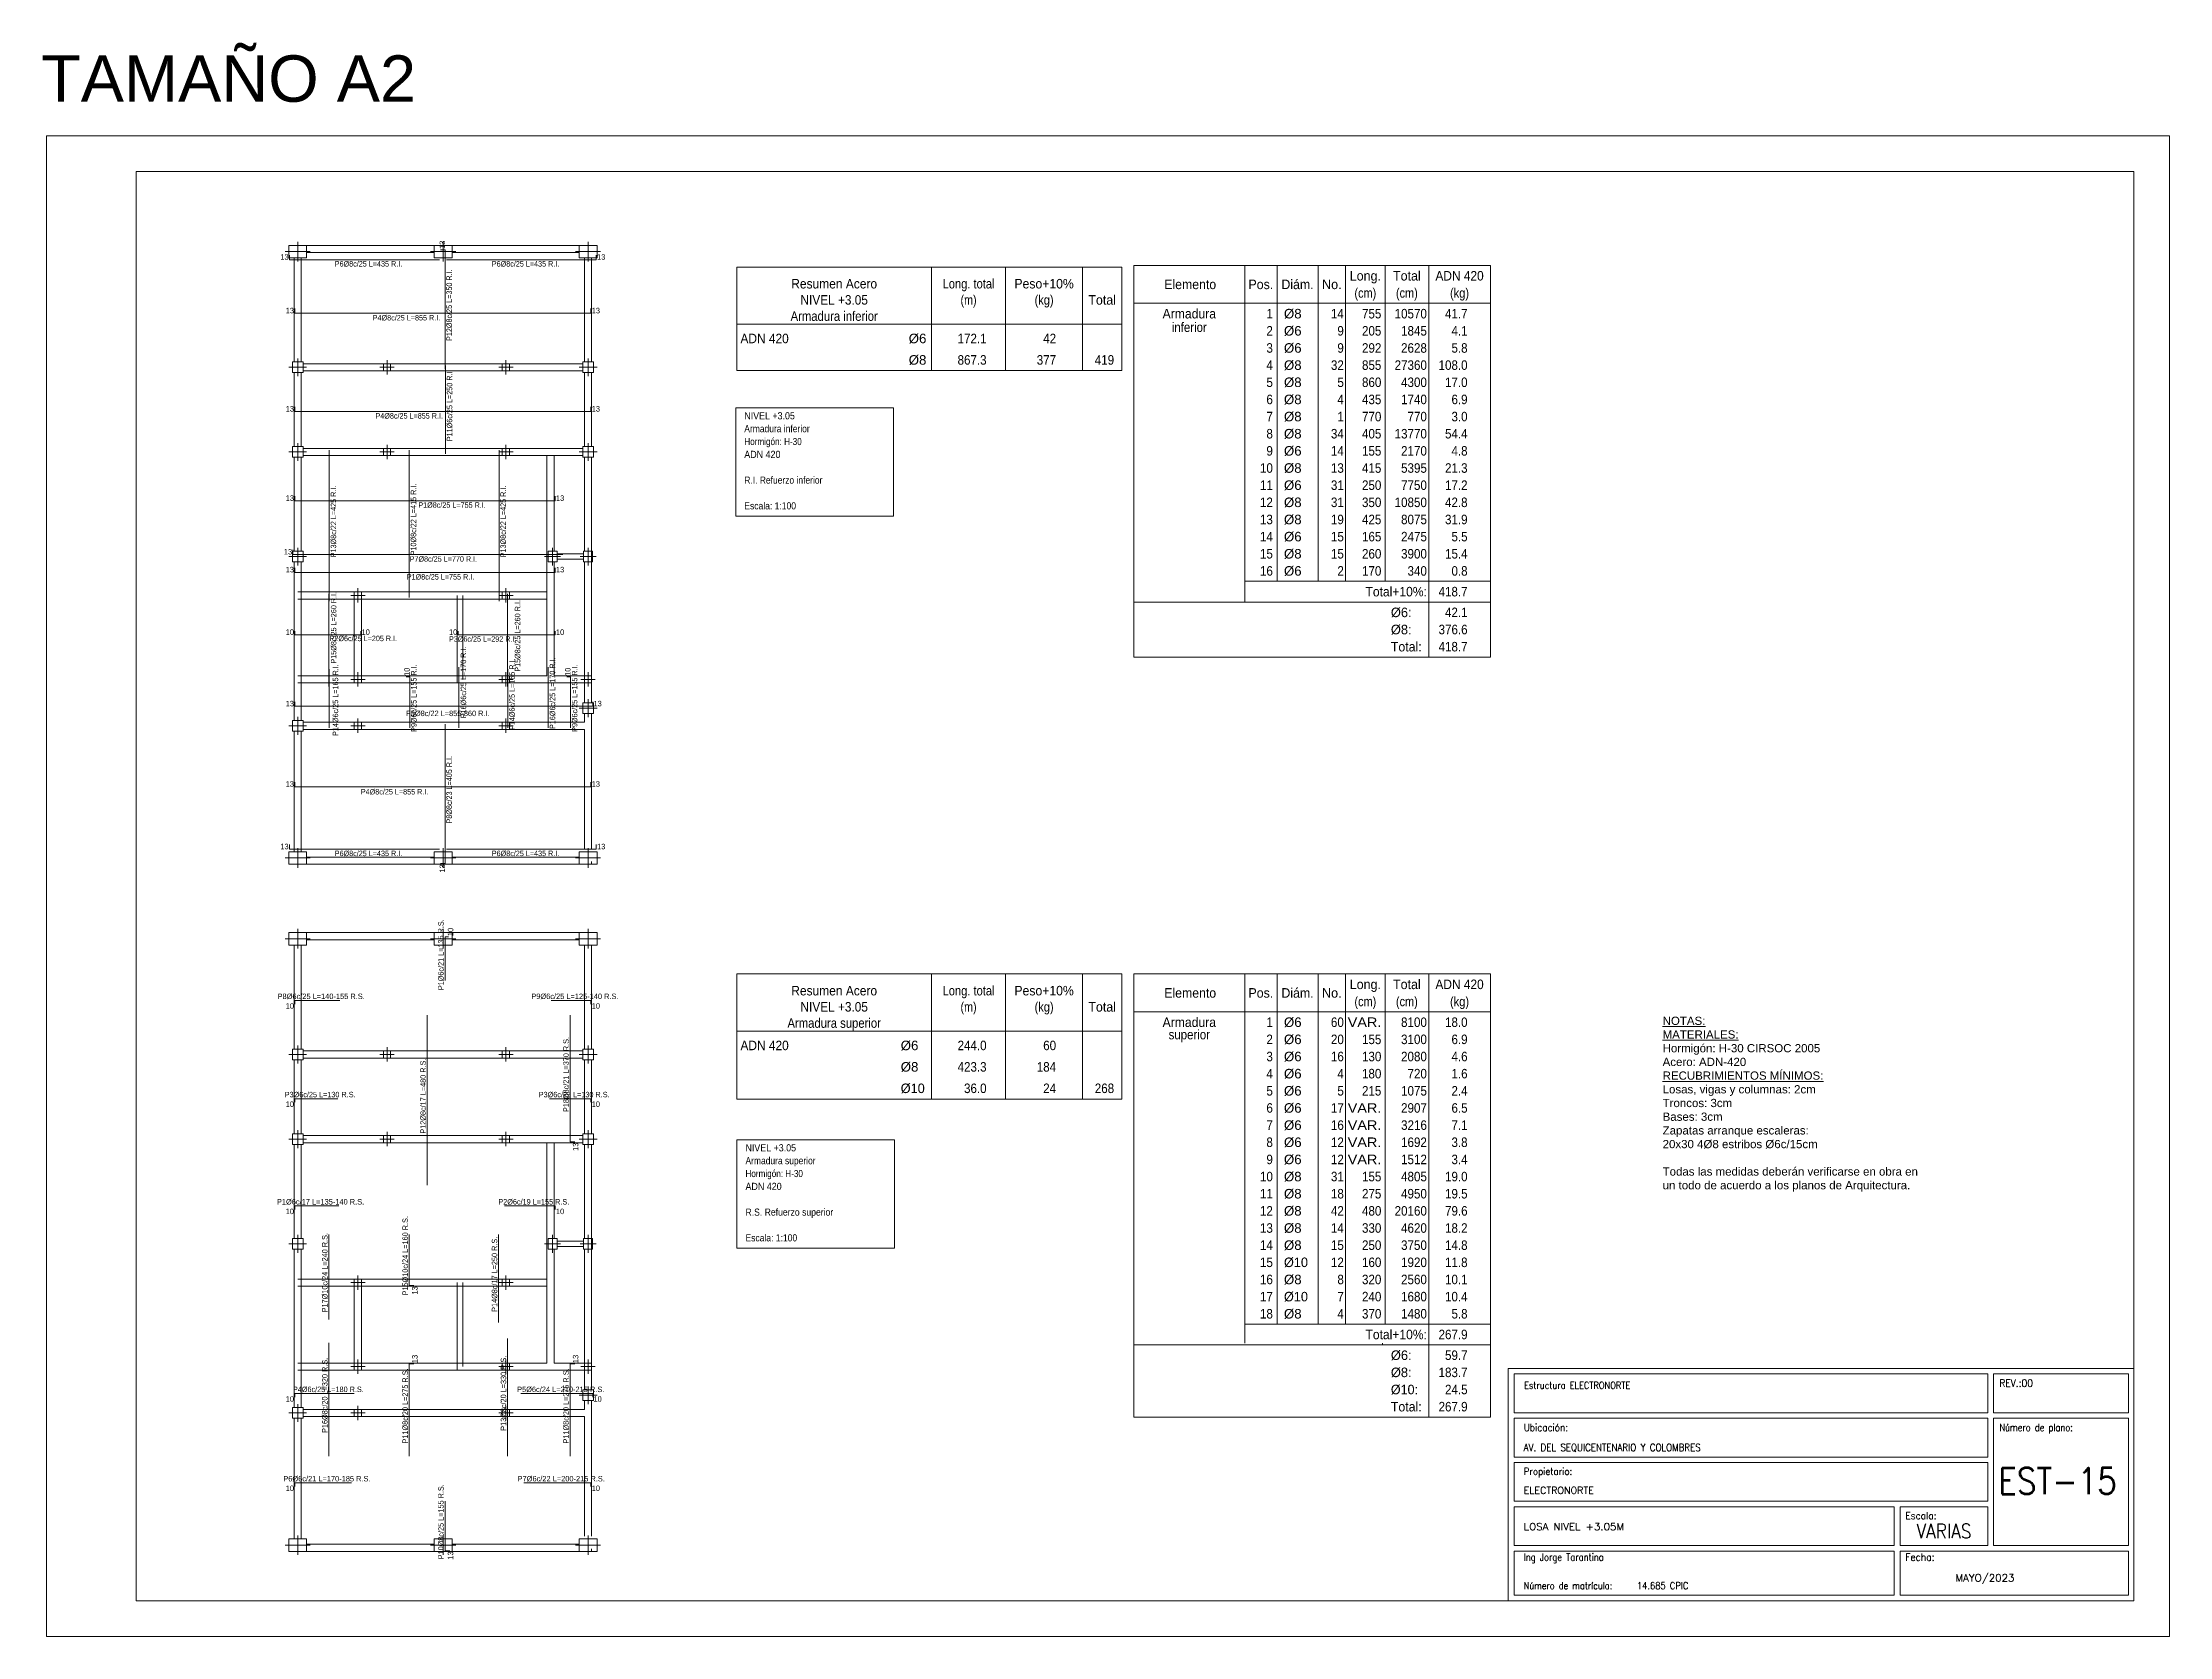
# Model space of a CAD drawing. Header units: millimetres. Extents: x 0 to 190, y -70 to 53.
# Drawn here: x 0.2 to 59.7, y -21 to 23.6 of the extents above; entities that cross this region are included whole.
import ezdxf
from ezdxf.enums import TextEntityAlignment as Align

# ---------------------------------------------------------------- set-up
doc = ezdxf.new("R2010")
doc.units = ezdxf.units.MM
doc.linetypes.add('CYPE_PUNTO', pattern=[0.075, 0, -0.075])
for name, color, linetype, lineweight in [('ARR_LONG_INF', 4, 'Continuous', 9), ('ARR_LONG_INF_ROT', 4, 'Continuous', 9), ('ARR_LONG_SUP', 4, 'Continuous', 9), ('ARR_LONG_SUP_ROT', 4, 'Continuous', 9), ('ARR_TRANS_INF', 4, 'Continuous', 9), ('ARR_TRANS_INF_ROT', 4, 'Continuous', 9), ('ARR_TRANS_SUP', 4, 'Continuous', 9), ('ARR_TRANS_SUP_ROT', 4, 'Continuous', 9), ('CIM_REFEREN', 2, 'Continuous', 0), ('COLUMNAS_EJES', 1, 'Continuous', 9), ('CYPE', 7, 'Continuous', 0), ('PILAR_HORMIGON', 2, 'Continuous', 0), ('RECUAD_LIMITES', 2, 'Continuous', 0), ('RECUAD_MARCO', 1, 'Continuous', 20), ('TABLAS', 1, 'Continuous', 9), ('TEXTO_TABLAS', 1, 'Continuous', 0), ('VIG_CARAS', 5, 'Continuous', 0)]:
    doc.layers.add(name, color=color, linetype=linetype, lineweight=lineweight)
doc.styles.add('CYPETXT', font='romans__.ttf', dxfattribs={"height": 0.2})
doc.styles.add('CYPETXT_romans', font='arial.ttf', dxfattribs={"height": 0.2})

msp = doc.modelspace()

# ---------------------------------------------------------------- texts
at = {"layer": 'ARR_LONG_INF_ROT', "style": 'CYPETXT_romans', "width": 0.853312}
for s, p in [('13', (7.04952, 17.49595)), ('13', (7.19952, 15.99595)), ('13', (7.19952, 13.24595)), ('13', (7.19952, 10.74595)), ('13', (7.14951, 9.24595)), ('13', (7.19952, 8.74595)), ('10', (7.19952, 6.99595)), ('10', (11.76952, 6.99595)), ('13', (7.19952, 4.99595)), ('13', (7.19952, 2.74595)), ('13', (7.04952, 0.99595))]:
    msp.add_text(s, height=0.153333, dxfattribs=at).set_placement(p, align=Align.RIGHT)
at = {"layer": 'ARR_LONG_INF_ROT', "style": 'CYPETXT_romans'}
for s, width, p in [('P6%%c8c/25 L=435 R.I.', 0.822169, (10.22814, 17.38011)), ('P6%%c8c/25 L=435 R.I.', 0.822169, (14.62314, 17.38011)), ('P4%%c8c/25 L=855 R.I.', 0.822169, (11.29178, 15.87226)), ('P4%%c8c/25 L=855 R.I.', 0.822169, (11.36818, 13.12518)), ('P1%%c8c/25 L=755 R.I.', 0.822169, (12.56698, 10.63011)), ('P7%%c8c/25 L=770 R.I.', 0.822169, (12.3239, 9.1201)), ('P1%%c8c/25 L=755 R.I.', 0.822169, (12.2439, 8.6201)), ('P2%%c6c/25 L=205 R.I.', 0.822169, (10.0844, 6.89642)), ('P3%%c6c/25 L=292 R.I.', 0.822169, (13.4248, 6.88011)), ('P5%%c8c/22 L=855-860 R.I.', 0.80415, (12.67427, 4.79857)), ('P4%%c8c/25 L=855 R.I.', 0.822169, (10.95906, 2.60586)), ('P6%%c8c/25 L=435 R.I.', 0.822169, (10.22814, 0.88011)), ('P6%%c8c/25 L=435 R.I.', 0.822169, (14.62314, 0.88011))]:
    msp.add_text(s, height=0.1533333, dxfattribs=dict(at, width=width)).set_placement(p, align=Align.MIDDLE_RIGHT)
at = {"layer": 'ARR_LONG_INF_ROT', "style": 'CYPETXT_romans', "width": 0.853312}
for s, p in [('13', (15.67952, 17.49595)), ('13', (15.52951, 15.99595)), ('13', (15.52951, 13.24595)), ('13', (14.52951, 10.74595)), ('13', (14.52951, 8.74595)), ('10', (9.08952, 6.99595)), ('10', (14.52951, 6.99595)), ('13', (15.57952, 4.99595)), ('13', (15.52951, 2.74595)), ('13', (15.67952, 0.99595))]:
    msp.add_text(s, height=0.153333, dxfattribs=at).set_placement(p)
at = {"layer": 'ARR_LONG_SUP_ROT', "style": 'CYPETXT_romans', "width": 0.853312}
for p in [(7.19952, -3.31299), (7.19952, -6.06299), (7.19952, -9.06299), (7.19952, -14.31299), (7.19952, -16.81299)]:
    msp.add_text('10', height=0.153333, dxfattribs=at).set_placement(p, align=Align.TOP_RIGHT)
at = {"layer": 'ARR_LONG_SUP_ROT', "style": 'CYPETXT_romans'}
for s, width, p in [('P8%%c6c/25 L=140-155 R.S.', 0.810125, (9.18144, -3.12049)), ('P9%%c6c/25 L=125-140 R.S.', 0.810125, (16.28164, -3.12049)), ('P3%%c6c/25 L=130 R.S.', 0.828963, (8.92352, -5.87049)), ('P3%%c6c/25 L=130 R.S.', 0.828963, (16.03151, -5.87049)), ('P1%%c6c/17 L=135-140 R.S.', 0.810125, (9.16414, -8.87049)), ('P2%%c6c/19 L=155 R.S.', 0.828963, (14.90202, -8.87049)), ('P4%%c6c/25 L=180 R.S.', 0.828963, (9.15252, -14.12049)), ('P5%%c6c/24 L=210-215 R.S.', 0.810125, (15.88364, -14.12049)), ('P6%%c6c/21 L=170-185 R.S.', 0.810125, (9.34264, -16.62049)), ('P7%%c6c/22 L=200-215 R.S.', 0.810125, (15.89864, -16.62049))]:
    msp.add_text(s, height=0.1533333, dxfattribs=dict(at, width=width)).set_placement(p, align=Align.MIDDLE_RIGHT)
at = {"layer": 'ARR_LONG_SUP_ROT', "style": 'CYPETXT_romans', "width": 0.853312}
for p in [(15.52951, -3.31299), (15.52951, -6.06299), (14.52951, -9.06299), (15.57952, -14.31299), (15.52951, -16.81299)]:
    msp.add_text('10', height=0.153333, dxfattribs=at).set_placement(p, align=Align.TOP_LEFT)
at = {"layer": 'ARR_TRANS_INF_ROT', "style": 'CYPETXT_romans', "width": 0.853312}
for s, p in [('13', (11.42667, 17.79595)), ('10', (10.43667, 5.84595)), ('10', (14.93667, 5.84595))]:
    msp.add_text(s, height=0.153333, rotation=90, dxfattribs=at).set_placement(p)
at = {"layer": 'ARR_TRANS_INF_ROT', "style": 'CYPETXT_romans'}
for s, width, p in [('P12%%c8c/25 L=350 R.I.', 0.82483, (11.5425, 17.22757)), ('P11%%c6c/25 L=250 R.I.', 0.82483, (11.5525, 14.42257)), ('P13%%c8c/22 L=425 R.I.', 0.82483, (8.3025, 11.17257)), ('P10%%c8c/22 L=415 R.I.', 0.82483, (10.5425, 11.22757)), ('P13%%c8c/22 L=425 R.I.', 0.82483, (13.0525, 11.17257)), ('P15%%c8c/25 L=260 R.I.', 0.82483, (8.30882, 8.19839)), ('P15%%c8c/25 L=260 R.I.', 0.82483, (13.4557, 7.97007)), ('P16%%c6c/25 L=170 R.I.', 0.82483, (11.94066, 6.66927)), ('P14%%c6c/25 L=165 R.I.', 0.82483, (8.35962, 6.17449)), ('P9%%c6c/25 L=155 R.I.', 0.822169, (10.5525, 6.16957)), ('P14%%c6c/25 L=165 R.I.', 0.82483, (13.3025, 6.33757)), ('P16%%c6c/25 L=170 R.I.', 0.82483, (14.4325, 6.36757)), ('P9%%c6c/25 L=155 R.I.', 0.822169, (15.0525, 6.16957)), ('P8%%c8c/23 L=405 R.I.', 0.822169, (11.5425, 3.60457))]:
    msp.add_text(s, height=0.1533333, rotation=90, dxfattribs=dict(at, width=width)).set_placement(p, align=Align.MIDDLE_RIGHT)
at = {"layer": 'ARR_TRANS_INF_ROT', "style": 'CYPETXT_romans', "width": 0.853312}
msp.add_text('13', height=0.153333, rotation=90, dxfattribs=at).set_placement((11.42667, 0.57595), align=Align.RIGHT)
at = {"layer": 'ARR_TRANS_SUP_ROT', "style": 'CYPETXT_romans'}
for s, width, p in [('P1%%c6c/21 L=135 R.S.', 0.828963, (11.31083, -0.96483)), ('P18%%c8c/21 L=370 R.S.', 0.831194, (14.81083, -4.25796)), ('P12%%c8c/17 L=480 R.S.', 0.831194, (10.81083, -4.86296)), ('P15%%c10c/24 L=160 R.S.', 0.833206, (10.31083, -9.27077)), ('P17%%c10c/24 L=240 R.S.', 0.833206, (8.06083, -9.74427)), ('P14%%c8c/17 L=250 R.S.', 0.831194, (12.81083, -9.84959)), ('P16%%c8c/20 L=320 R.S.', 0.831194, (8.06083, -13.23779)), ('P11%%c8c/20 L=275 R.S.', 0.831194, (10.31083, -13.53387)), ('P13%%c8c/20 L=330 R.S.', 0.831194, (13.06083, -13.17834)), ('P11%%c8c/20 L=275 R.S.', 0.831194, (14.81083, -13.53387)), ('P10%%c8c/25 L=155 R.S.', 0.831194, (11.31083, -16.77583))]:
    msp.add_text(s, height=0.1533333, rotation=90, dxfattribs=dict(at, width=width)).set_placement(p, align=Align.MIDDLE_RIGHT)
at = {"layer": 'ARR_TRANS_SUP_ROT', "style": 'CYPETXT_romans', "width": 0.853312}
for s, p in [('10', (11.50333, -1.43633)), ('13', (10.50333, -13.38633)), ('13', (15.00333, -13.38633))]:
    msp.add_text(s, height=0.153333, rotation=90, dxfattribs=at).set_placement(p, align=Align.TOP_LEFT)
for p in [(15.00333, -7.21633), (10.50333, -11.23633), (11.50333, -18.65633)]:
    msp.add_text('13', height=0.153333, rotation=90, dxfattribs=at).set_placement(p, align=Align.TOP_RIGHT)
at = {"layer": 'CIM_REFEREN', "insert": (0.12277, 23.21503), "char_height": 1.3, "attachment_point": 1, "style": 'CYPETXT_romans'}
msp.add_mtext_dynamic_manual_height_columns('TAMAÑO A2', width=10.890341, gutter_width=12.5, heights=[0], dxfattribs=at)
at = {"layer": 'CYPE', "color": 5, "style": 'CYPETXT'}
for s, width, p in [('Estructura ELECTRONORTE', 0.842437, (41.61904, -14.10657)), ('AV. DEL SEQUICENTENARIO Y COLOMBRES', 0.887423, (41.60904, -15.84657)), ('ELECTRONORTE', 0.974409, (41.60904, -17.04657)), ('LOSA NIVEL +3.05M', 1.047361, (41.60904, -18.06095)), ('Ing Jorge Tarantino', 0.851105, (41.60904, -18.91657)), ('14.685 CPIC', 0.851936, (44.77904, -19.71657)), ('MAYO/2023', 1.047361, (53.68904, -19.49657))]:
    msp.add_text(s, height=0.2, dxfattribs=dict(at, width=width)).set_placement(p)
at = {"layer": 'CYPE', "color": 4, "style": 'CYPETXT'}
for s, width, p in [('REV.:00', 0.927655, (54.91904, -14.04657)), ('Ubicación:', 0.90604, (41.60904, -15.28657)), ('Número de plano:', 0.844847, (54.91904, -15.28657)), ('Propietario:', 0.885908, (41.60904, -16.51657)), ('Escala:', 0.925891, (52.28904, -17.75657)), ('Fecha:', 0.933698, (52.28904, -18.91657)), ('Número de matrícula:', 0.83516, (41.60904, -19.71657))]:
    msp.add_text(s, height=0.2, dxfattribs=dict(at, width=width)).set_placement(p)
at = {"layer": 'CYPE', "color": 5, "style": 'CYPETXT'}
for s, height, width, p in [('EST-15', 0.733333, 0.872274, (56.54904, -17.04991)), ('VARIAS', 0.4, 0.869965, (53.36904, -18.28657))]:
    msp.add_text(s, height=height, dxfattribs=dict(at, width=width)).set_placement(p, align=Align.CENTER)
at = {"layer": 'TABLAS', "style": 'CYPETXT_romans'}
for s, width, p in [('NIVEL +3.05', 0.888935, (19.8001, 13.12751)), ('Armadura inferior', 0.847775, (19.8001, 12.76751)), ('Hormigón: H-30', 0.815017, (19.8001, 12.40751)), ('ADN 420', 0.893197, (19.8001, 12.04751)), ('R.I. Refuerzo inferior', 0.847623, (19.8001, 11.32751)), ('Escala: 1:100', 0.854937, (19.8001, 10.60751)), ('Armadura superior', 0.847775, (19.83339, -7.71979)), ('NIVEL +3.05', 0.888935, (19.83339, -7.35979)), ('Hormigón: H-30', 0.815017, (19.83339, -8.07979)), ('ADN 420', 0.893197, (19.83339, -8.43979)), ('R.S. Refuerzo superior', 0.864114, (19.83339, -9.15979)), ('Escala: 1:100', 0.854937, (19.83339, -9.87979))]:
    msp.add_text(s, height=0.2, dxfattribs=dict(at, width=width)).set_placement(p, align=Align.MIDDLE_LEFT)
at = {"layer": 'TABLAS', "insert": (45.49681, -3.69026), "char_height": 0.23, "attachment_point": 1, "style": 'CYPETXT_romans'}
msp.add_mtext_dynamic_manual_height_columns('{\\LNOTAS:\\PMATERIALES:\\P}Hormigón: H-30 CIRSOC 2005\\PAcero: ADN-420\\P{\\LRECUBRIMIENTOS MÍNIMOS:\\P}Losas, vigas y columnas: 2cm\\PTroncos: 3cm\\PBases: 3cm\\PZapatas arranque escaleras: \\P20x30 4%%C8 estribos %%C6c/15cm\\P\\PTodas las medidas deberán verificarse en obra en un todo de acuerdo a los planos de Arquitectura.', width=7.4812427, gutter_width=0.9, heights=[0], dxfattribs=at)
at = {"layer": 'TEXTO_TABLAS', "style": 'CYPETXT_romans'}
for s, height, width, p in [('Resumen Acero', 0.2666667, 0.899775, (22.31539, 16.82439)), ('Long. total', 0.2666667, 0.834718, (26.07539, 16.82439)), ('Peso+10%', 0.266667, 0.916489, (28.18939, 16.82439)), ('Elemento', 0.266667, 0.923378, (32.27737, 16.80552)), ('Pos.', 0.266667, 0.930268, (34.25437, 16.80552)), ('Diám.', 0.266667, 0.924488, (35.28037, 16.80552)), ('No.', 0.266667, 0.948905, (36.24037, 16.80552)), ('Long.', 0.266667, 0.9375, (37.17837, 17.04552)), ('(cm)', 0.266667, 0.819001, (37.17837, 16.56552)), ('Total', 0.266667, 0.935673, (38.34037, 17.04552)), ('(cm)', 0.266667, 0.819001, (38.34037, 16.56552)), ('ADN 420', 0.266667, 0.893197, (39.81437, 17.04552)), ('(kg)', 0.266667, 0.827954, (39.81437, 16.56552)), ('NIVEL +3.05', 0.2666667, 0.888935, (22.31539, 16.37106)), ('(m)', 0.266667, 0.805297, (26.07539, 16.37106)), ('(kg)', 0.266667, 0.827954, (28.18939, 16.37106)), ('Total', 0.266667, 0.935673, (29.81339, 16.37106)), ('Armadura', 0.266667, 0.914305, (32.25237, 15.98552)), ('Armadura inferior', 0.2666667, 0.847775, (22.31539, 15.91773)), ('inferior', 0.266667, 0.860587, (32.25237, 15.60644)), ('Resumen Acero', 0.2666667, 0.899775, (22.31539, -2.96145)), ('Long. total', 0.2666667, 0.834718, (26.07539, -2.96145)), ('Peso+10%', 0.266667, 0.916489, (28.18939, -2.96145)), ('Elemento', 0.266667, 0.923378, (32.27737, -3.02478)), ('Pos.', 0.266667, 0.930268, (34.25437, -3.02478)), ('Diám.', 0.266667, 0.924488, (35.28037, -3.02478)), ('No.', 0.266667, 0.948905, (36.24037, -3.02478)), ('Long.', 0.266667, 0.9375, (37.17837, -2.78478)), ('Total', 0.266667, 0.935673, (38.34037, -2.78478)), ('ADN 420', 0.266667, 0.893197, (39.81437, -2.78478)), ('NIVEL +3.05', 0.2666667, 0.888935, (22.31539, -3.41478)), ('(m)', 0.266667, 0.805297, (26.07539, -3.41478)), ('(kg)', 0.266667, 0.827954, (28.18939, -3.41478)), ('Total', 0.266667, 0.935673, (29.81339, -3.41478)), ('(cm)', 0.266667, 0.819001, (37.17837, -3.26478)), ('(cm)', 0.266667, 0.819001, (38.34037, -3.26478)), ('(kg)', 0.266667, 0.827954, (39.81437, -3.26478)), ('Armadura superior', 0.2666667, 0.847775, (22.31539, -3.86812)), ('Armadura', 0.266667, 0.914305, (32.25237, -3.84478)), ('superior', 0.266667, 0.860587, (32.25237, -4.1908))]:
    msp.add_text(s, height=height, dxfattribs=dict(at, width=width)).set_placement(p, align=Align.MIDDLE_CENTER)
for s, height, width, p in [('1', 0.26667, 0.872274, (34.59037, 15.98552)), ('14', 0.266667, 0.872274, (36.57637, 15.98552)), ('755', 0.266667, 0.872274, (37.62637, 15.98552)), ('10570', 0.266667, 0.872274, (38.90037, 15.98552)), ('41.7', 0.266667, 0.869308, (40.03837, 15.98552)), ('2', 0.26667, 0.872274, (34.59037, 15.50552)), ('9', 0.26667, 0.872274, (36.57637, 15.50552)), ('205', 0.266667, 0.872274, (37.62637, 15.50552)), ('1845', 0.266667, 0.872274, (38.90037, 15.50552)), ('4.1', 0.266667, 0.868127, (40.03837, 15.50552)), ('172.1', 0.266667, 0.869965, (26.57939, 15.29106)), ('42', 0.266667, 0.872274, (28.52539, 15.29106)), ('3', 0.26667, 0.872274, (34.59037, 15.02552)), ('9', 0.26667, 0.872274, (36.57637, 15.02552)), ('292', 0.266667, 0.872274, (37.62637, 15.02552)), ('2628', 0.266667, 0.872274, (38.90037, 15.02552)), ('5.8', 0.266667, 0.868127, (40.03837, 15.02552)), ('867.3', 0.266667, 0.869965, (26.57939, 14.69106)), ('377', 0.266667, 0.872274, (28.52539, 14.69106)), ('419', 0.266667, 0.872274, (30.14939, 14.69106)), ('4', 0.26667, 0.872274, (34.59037, 14.54552)), ('32', 0.266667, 0.872274, (36.57637, 14.54552)), ('855', 0.266667, 0.872274, (37.62637, 14.54552)), ('27360', 0.266667, 0.872274, (38.90037, 14.54552)), ('108.0', 0.266667, 0.869965, (40.03837, 14.54552)), ('5', 0.26667, 0.872274, (34.59037, 14.06552)), ('6', 0.26667, 0.872274, (34.59037, 13.58552)), ('4', 0.26667, 0.872274, (36.57637, 13.58552)), ('5', 0.26667, 0.872274, (36.57637, 14.06552)), ('435', 0.266667, 0.872274, (37.62637, 13.58552)), ('860', 0.266667, 0.872274, (37.62637, 14.06552)), ('4300', 0.266667, 0.872274, (38.90037, 14.06552)), ('1740', 0.266667, 0.872274, (38.90037, 13.58552)), ('17.0', 0.266667, 0.869308, (40.03837, 14.06552)), ('6.9', 0.266667, 0.868127, (40.03837, 13.58552)), ('7', 0.26667, 0.872274, (34.59037, 13.10552)), ('1', 0.26667, 0.872274, (36.57637, 13.10552)), ('770', 0.266667, 0.872274, (37.62637, 13.10552)), ('770', 0.266667, 0.872274, (38.90037, 13.10552)), ('3.0', 0.266667, 0.868127, (40.03837, 13.10552)), ('8', 0.26667, 0.872274, (34.59037, 12.62552)), ('34', 0.266667, 0.872274, (36.57637, 12.62552)), ('405', 0.266667, 0.872274, (37.62637, 12.62552)), ('13770', 0.266667, 0.872274, (38.90037, 12.62552)), ('54.4', 0.266667, 0.869308, (40.03837, 12.62552)), ('9', 0.26667, 0.872274, (34.59037, 12.14552)), ('14', 0.266667, 0.872274, (36.57637, 12.14552)), ('155', 0.266667, 0.872274, (37.62637, 12.14552)), ('2170', 0.266667, 0.872274, (38.90037, 12.14552)), ('4.8', 0.266667, 0.868127, (40.03837, 12.14552)), ('10', 0.266667, 0.872274, (34.59037, 11.66552)), ('11', 0.266667, 0.872274, (34.59037, 11.18552)), ('31', 0.266667, 0.872274, (36.57637, 11.18552)), ('13', 0.266667, 0.872274, (36.57637, 11.66552)), ('415', 0.266667, 0.872274, (37.62637, 11.66552)), ('250', 0.266667, 0.872274, (37.62637, 11.18552)), ('5395', 0.266667, 0.872274, (38.90037, 11.66552)), ('7750', 0.266667, 0.872274, (38.90037, 11.18552)), ('21.3', 0.266667, 0.869308, (40.03837, 11.66552)), ('17.2', 0.266667, 0.869308, (40.03837, 11.18552)), ('12', 0.266667, 0.872274, (34.59037, 10.70552)), ('31', 0.266667, 0.872274, (36.57637, 10.70552)), ('350', 0.266667, 0.872274, (37.62637, 10.70552)), ('10850', 0.266667, 0.872274, (38.90037, 10.70552)), ('42.8', 0.266667, 0.869308, (40.03837, 10.70552)), ('13', 0.266667, 0.872274, (34.59037, 10.22552)), ('19', 0.266667, 0.872274, (36.57637, 10.22552)), ('425', 0.266667, 0.872274, (37.62637, 10.22552)), ('8075', 0.266667, 0.872274, (38.90037, 10.22552)), ('31.9', 0.266667, 0.869308, (40.03837, 10.22552)), ('14', 0.266667, 0.872274, (34.59037, 9.74552)), ('15', 0.266667, 0.872274, (36.57637, 9.74552)), ('165', 0.266667, 0.872274, (37.62637, 9.74552)), ('2475', 0.266667, 0.872274, (38.90037, 9.74552)), ('5.5', 0.266667, 0.868127, (40.03837, 9.74552)), ('15', 0.266667, 0.872274, (34.59037, 9.26552)), ('15', 0.266667, 0.872274, (36.57637, 9.26552)), ('260', 0.266667, 0.872274, (37.62637, 9.26552)), ('3900', 0.266667, 0.872274, (38.90037, 9.26552)), ('15.4', 0.266667, 0.869308, (40.03837, 9.26552)), ('16', 0.266667, 0.872274, (34.59037, 8.78552)), ('2', 0.26667, 0.872274, (36.57637, 8.78552)), ('170', 0.266667, 0.872274, (37.62637, 8.78552)), ('Total+10%:', 0.266667, 0.906671, (38.90037, 8.20552)), ('340', 0.266667, 0.872274, (38.90037, 8.78552)), ('418.7', 0.266667, 0.869965, (40.03837, 8.20552)), ('0.8', 0.266667, 0.868127, (40.03837, 8.78552)), ('42.1', 0.266667, 0.869308, (40.03837, 7.62552)), ('376.6', 0.266667, 0.869965, (40.03837, 7.14552)), ('418.7', 0.266667, 0.869965, (40.03837, 6.66552)), ('1', 0.26667, 0.872274, (34.59037, -3.84478)), ('60', 0.266667, 0.872274, (36.57637, -3.84478)), ('VAR.', 0.266667, 1.082999, (37.62637, -3.84478)), ('8100', 0.266667, 0.872274, (38.90037, -3.84478)), ('18.0', 0.266667, 0.869308, (40.03837, -3.84478)), ('244.0', 0.266667, 0.869965, (26.57939, -4.49478)), ('60', 0.266667, 0.872274, (28.52539, -4.49478)), ('3', 0.26667, 0.872274, (34.59037, -4.80478)), ('2', 0.26667, 0.872274, (34.59037, -4.32478)), ('20', 0.266667, 0.872274, (36.57637, -4.32478)), ('16', 0.266667, 0.872274, (36.57637, -4.80478)), ('155', 0.266667, 0.872274, (37.62637, -4.32478)), ('130', 0.266667, 0.872274, (37.62637, -4.80478)), ('3100', 0.266667, 0.872274, (38.90037, -4.32478)), ('2080', 0.266667, 0.872274, (38.90037, -4.80478)), ('4.6', 0.266667, 0.868127, (40.03837, -4.80478)), ('6.9', 0.266667, 0.868127, (40.03837, -4.32478)), ('423.3', 0.266667, 0.869965, (26.57939, -5.09478)), ('184', 0.266667, 0.872274, (28.52539, -5.09478)), ('4', 0.26667, 0.872274, (34.59037, -5.28478)), ('4', 0.26667, 0.872274, (36.57637, -5.28478)), ('180', 0.266667, 0.872274, (37.62637, -5.28478)), ('720', 0.266667, 0.872274, (38.90037, -5.28478)), ('1.6', 0.266667, 0.868127, (40.03837, -5.28478)), ('36.0', 0.266667, 0.869308, (26.57939, -5.69478)), ('24', 0.266667, 0.872274, (28.52539, -5.69478)), ('268', 0.266667, 0.872274, (30.14939, -5.69478)), ('5', 0.26667, 0.872274, (34.59037, -5.76478)), ('5', 0.26667, 0.872274, (36.57637, -5.76478)), ('215', 0.266667, 0.872274, (37.62637, -5.76478)), ('1075', 0.266667, 0.872274, (38.90037, -5.76478)), ('2.4', 0.266667, 0.868127, (40.03837, -5.76478)), ('6', 0.26667, 0.872274, (34.59037, -6.24478)), ('17', 0.266667, 0.872274, (36.57637, -6.24478)), ('VAR.', 0.266667, 1.082999, (37.62637, -6.24478)), ('2907', 0.266667, 0.872274, (38.90037, -6.24478)), ('6.5', 0.266667, 0.868127, (40.03837, -6.24478)), ('8', 0.26667, 0.872274, (34.59037, -7.20478)), ('7', 0.26667, 0.872274, (34.59037, -6.72478)), ('16', 0.266667, 0.872274, (36.57637, -6.72478)), ('12', 0.266667, 0.872274, (36.57637, -7.20478)), ('VAR.', 0.266667, 1.082999, (37.62637, -6.72478)), ('VAR.', 0.266667, 1.082999, (37.62637, -7.20478)), ('3216', 0.266667, 0.872274, (38.90037, -6.72478)), ('1692', 0.266667, 0.872274, (38.90037, -7.20478)), ('3.8', 0.266667, 0.868127, (40.03837, -7.20478)), ('7.1', 0.266667, 0.868127, (40.03837, -6.72478)), ('9', 0.26667, 0.872274, (34.59037, -7.68478)), ('12', 0.266667, 0.872274, (36.57637, -7.68478)), ('VAR.', 0.266667, 1.082999, (37.62637, -7.68478)), ('1512', 0.266667, 0.872274, (38.90037, -7.68478)), ('3.4', 0.266667, 0.868127, (40.03837, -7.68478)), ('10', 0.266667, 0.872274, (34.59037, -8.16478)), ('31', 0.266667, 0.872274, (36.57637, -8.16478)), ('155', 0.266667, 0.872274, (37.62637, -8.16478)), ('4805', 0.266667, 0.872274, (38.90037, -8.16478)), ('19.0', 0.266667, 0.869308, (40.03837, -8.16478)), ('11', 0.266667, 0.872274, (34.59037, -8.64478)), ('18', 0.266667, 0.872274, (36.57637, -8.64478)), ('275', 0.266667, 0.872274, (37.62637, -8.64478)), ('4950', 0.266667, 0.872274, (38.90037, -8.64478)), ('19.5', 0.266667, 0.869308, (40.03837, -8.64478)), ('12', 0.266667, 0.872274, (34.59037, -9.12478)), ('13', 0.266667, 0.872274, (34.59037, -9.60478)), ('42', 0.266667, 0.872274, (36.57637, -9.12478)), ('14', 0.266667, 0.872274, (36.57637, -9.60478)), ('480', 0.266667, 0.872274, (37.62637, -9.12478)), ('330', 0.266667, 0.872274, (37.62637, -9.60478)), ('20160', 0.266667, 0.872274, (38.90037, -9.12478)), ('4620', 0.266667, 0.872274, (38.90037, -9.60478)), ('79.6', 0.266667, 0.869308, (40.03837, -9.12478)), ('18.2', 0.266667, 0.869308, (40.03837, -9.60478)), ('14', 0.266667, 0.872274, (34.59037, -10.08478)), ('15', 0.266667, 0.872274, (36.57637, -10.08478)), ('250', 0.266667, 0.872274, (37.62637, -10.08478)), ('3750', 0.266667, 0.872274, (38.90037, -10.08478)), ('14.8', 0.266667, 0.869308, (40.03837, -10.08478)), ('15', 0.266667, 0.872274, (34.59037, -10.56478)), ('12', 0.266667, 0.872274, (36.57637, -10.56478)), ('160', 0.266667, 0.872274, (37.62637, -10.56478)), ('1920', 0.266667, 0.872274, (38.90037, -10.56478)), ('11.8', 0.266667, 0.869308, (40.03837, -10.56478)), ('16', 0.266667, 0.872274, (34.59037, -11.04478)), ('8', 0.26667, 0.872274, (36.57637, -11.04478)), ('320', 0.266667, 0.872274, (37.62637, -11.04478)), ('2560', 0.266667, 0.872274, (38.90037, -11.04478)), ('10.1', 0.266667, 0.869308, (40.03837, -11.04478)), ('17', 0.266667, 0.872274, (34.59037, -11.52478)), ('18', 0.266667, 0.872274, (34.59037, -12.00478)), ('4', 0.26667, 0.872274, (36.57637, -12.00478)), ('7', 0.26667, 0.872274, (36.57637, -11.52478)), ('370', 0.266667, 0.872274, (37.62637, -12.00478)), ('240', 0.266667, 0.872274, (37.62637, -11.52478)), ('1680', 0.266667, 0.872274, (38.90037, -11.52478)), ('1480', 0.266667, 0.872274, (38.90037, -12.00478)), ('10.4', 0.266667, 0.869308, (40.03837, -11.52478)), ('5.8', 0.266667, 0.868127, (40.03837, -12.00478)), ('Total+10%:', 0.266667, 0.906671, (38.90037, -12.58478)), ('267.9', 0.266667, 0.869965, (40.03837, -12.58478)), ('59.7', 0.266667, 0.869308, (40.03837, -13.16478)), ('183.7', 0.266667, 0.869965, (40.03837, -13.64478)), ('24.5', 0.266667, 0.869308, (40.03837, -14.12478)), ('267.9', 0.266667, 0.869965, (40.03837, -14.60478))]:
    msp.add_text(s, height=height, dxfattribs=dict(at, width=width)).set_placement(p, align=Align.MIDDLE_RIGHT)
for s, width, p in [('%%c8', 0.99505, (34.90037, 15.98552)), ('%%c6', 0.99505, (34.90037, 15.50552)), ('ADN 420', 0.893197, (19.69339, 15.29106)), ('%%c6', 0.99505, (24.40139, 15.29106)), ('%%c6', 0.99505, (34.90037, 15.02552)), ('%%c8', 0.99505, (24.40139, 14.69106)), ('%%c8', 0.99505, (34.90037, 14.54552)), ('%%c8', 0.99505, (34.90037, 14.06552)), ('%%c8', 0.99505, (34.90037, 13.58552)), ('%%c8', 0.99505, (34.90037, 13.10552)), ('%%c8', 0.99505, (34.90037, 12.62552)), ('%%c6', 0.99505, (34.90037, 12.14552)), ('%%c8', 0.99505, (34.90037, 11.66552)), ('%%c6', 0.99505, (34.90037, 11.18552)), ('%%c8', 0.99505, (34.90037, 10.70552)), ('%%c8', 0.99505, (34.90037, 10.22552)), ('%%c6', 0.99505, (34.90037, 9.74552)), ('%%c8', 0.99505, (34.90037, 9.26552)), ('%%c6', 0.99505, (34.90037, 8.78552)), ('%%c6:', 0.966972, (37.89237, 7.62552)), ('%%c8:', 0.966972, (37.89237, 7.14552)), ('Total:', 0.925563, (37.89237, 6.66552)), ('%%c6', 0.99505, (34.90037, -3.84478)), ('ADN 420', 0.893197, (19.69339, -4.49478)), ('%%c6', 0.99505, (24.17739, -4.49478)), ('%%c6', 0.99505, (34.90037, -4.32478)), ('%%c6', 0.99505, (34.90037, -4.80478)), ('%%c8', 0.99505, (24.17739, -5.09478)), ('%%c6', 0.99505, (34.90037, -5.28478)), ('%%c10', 0.955414, (24.17739, -5.69478)), ('%%c6', 0.99505, (34.90037, -5.76478)), ('%%c6', 0.99505, (34.90037, -6.24478)), ('%%c6', 0.99505, (34.90037, -6.72478)), ('%%c6', 0.99505, (34.90037, -7.20478)), ('%%c6', 0.99505, (34.90037, -7.68478)), ('%%c8', 0.99505, (34.90037, -8.16478)), ('%%c8', 0.99505, (34.90037, -8.64478)), ('%%c8', 0.99505, (34.90037, -9.12478)), ('%%c8', 0.99505, (34.90037, -9.60478)), ('%%c8', 0.99505, (34.90037, -10.08478)), ('%%c10', 0.955414, (34.90037, -10.56478)), ('%%c8', 0.99505, (34.90037, -11.04478)), ('%%c10', 0.955414, (34.90037, -11.52478)), ('%%c8', 0.99505, (34.90037, -12.00478)), ('%%c6:', 0.966972, (37.89237, -13.16478)), ('%%c8:', 0.966972, (37.89237, -13.64478)), ('%%c10:', 0.940736, (37.89237, -14.12478)), ('Total:', 0.925563, (37.89237, -14.60478))]:
    msp.add_text(s, height=0.266667, dxfattribs=dict(at, width=width)).set_placement(p, align=Align.MIDDLE_LEFT)

# ---------------------------------------------------------------- blocks, each defined once
blk = doc.blocks.new('Ejes de la columna')
at = {"layer": 'COLUMNAS_EJES'}
for p, q in [((-0.5, 0), (0.5, 0)), ((0, -0.5), (0, 0.5))]:
    blk.add_line(p, q, dxfattribs=at)
blk = doc.blocks.new('LOSA +3.15')
at = {"layer": 'PILAR_HORMIGON'}
for points in [[(7.054, 11.531), (7.554, 11.531), (7.554, 11.881), (7.054, 11.881), (7.054, 11.531)], [(11.124, 11.531), (11.624, 11.531), (11.624, 11.881), (11.124, 11.881), (11.124, 11.531)], [(15.179, 11.531), (15.679, 11.531), (15.679, 11.881), (15.179, 11.881), (15.179, 11.531)], [(7.154, 8.32), (7.454, 8.32), (7.454, 8.62), (7.154, 8.62), (7.154, 8.32)], [(9.704, 8.37), (9.904, 8.37), (9.904, 8.57), (9.704, 8.57), (9.704, 8.37)], [(13.029, 8.37), (13.229, 8.37), (13.229, 8.57), (13.029, 8.57), (13.029, 8.37)], [(15.279, 8.32), (15.579, 8.32), (15.579, 8.62), (15.279, 8.62), (15.279, 8.32)], [(7.154, 5.95), (7.454, 5.95), (7.454, 6.25), (7.154, 6.25), (7.154, 5.95)], [(9.704, 6), (9.904, 6), (9.904, 6.2), (9.704, 6.2), (9.704, 6)], [(13.029, 6), (13.229, 6), (13.229, 6.2), (13.029, 6.2), (13.029, 6)], [(15.279, 5.95), (15.579, 5.95), (15.579, 6.25), (15.279, 6.25), (15.279, 5.95)], [(7.154, 3.021), (7.454, 3.021), (7.454, 3.321), (7.154, 3.321), (7.154, 3.021)], [(14.311, 3.021), (14.561, 3.021), (14.561, 3.321), (14.311, 3.321), (14.311, 3.021)], [(15.304, 3.021), (15.554, 3.021), (15.554, 3.321), (15.304, 3.321), (15.304, 3.021)], [(8.887, 1.984), (9.087, 1.984), (9.087, 2.184), (8.887, 2.184), (8.887, 1.984)], [(13.029, 1.984), (13.229, 1.984), (13.229, 2.184), (13.029, 2.184), (13.029, 1.984)], [(8.887, -0.366), (9.087, -0.366), (9.087, -0.166), (8.887, -0.166), (8.887, -0.366)], [(13.029, -0.366), (13.229, -0.366), (13.229, -0.166), (13.029, -0.166), (13.029, -0.366)], [(15.329, -0.366), (15.529, -0.366), (15.529, -0.166), (15.329, -0.166), (15.329, -0.366)], [(15.279, -1.219), (15.579, -1.219), (15.579, -0.919), (15.279, -0.919), (15.279, -1.219)], [(7.154, -1.714), (7.454, -1.714), (7.454, -1.414), (7.154, -1.414), (7.154, -1.714)], [(8.887, -1.664), (9.087, -1.664), (9.087, -1.464), (8.887, -1.464), (8.887, -1.664)], [(13.029, -1.664), (13.229, -1.664), (13.229, -1.464), (13.029, -1.464), (13.029, -1.664)], [(7.054, -5.439), (7.554, -5.439), (7.554, -5.089), (7.054, -5.089), (7.054, -5.439)], [(11.124, -5.439), (11.624, -5.439), (11.624, -5.089), (11.124, -5.089), (11.124, -5.439)], [(15.179, -5.439), (15.679, -5.439), (15.679, -5.089), (15.179, -5.089), (15.179, -5.439)]]:
    blk.add_lwpolyline(points, close=True, dxfattribs=at)
at = {"layer": 'VIG_CARAS'}
for p, q in [((7.204, 11.881), (11.374, 11.881)), ((7.204, 11.531), (7.204, 8.62)), ((7.404, 11.531), (7.404, 8.62)), ((7.554, 11.681), (11.124, 11.681)), ((11.374, 11.881), (15.529, 11.881)), ((11.624, 11.681), (15.179, 11.681)), ((15.329, 11.531), (15.329, 8.62)), ((15.529, 11.531), (15.529, 8.62)), ((7.454, 8.57), (9.704, 8.57)), ((7.454, 8.37), (9.704, 8.37)), ((9.904, 8.57), (13.029, 8.57)), ((9.904, 8.37), (13.029, 8.37)), ((13.229, 8.57), (15.279, 8.57)), ((13.229, 8.37), (15.279, 8.37)), ((7.204, 8.32), (7.204, 6.25)), ((7.404, 8.32), (7.404, 6.25)), ((15.329, 8.32), (15.329, 6.25)), ((15.529, 8.32), (15.529, 6.25)), ((7.454, 6.2), (9.704, 6.2)), ((7.454, 6), (9.704, 6)), ((9.904, 6.2), (13.029, 6.2)), ((9.904, 6), (13.029, 6)), ((13.229, 6.2), (15.279, 6.2)), ((13.229, 6), (15.279, 6)), ((14.279, 3.321), (14.279, 6)), ((14.479, 3.321), (14.479, 6)), ((7.204, 5.95), (7.204, 3.321)), ((7.404, 5.95), (7.404, 3.321)), ((15.329, 5.95), (15.329, 3.321)), ((15.529, 5.95), (15.529, -0.166)), ((7.204, 3.021), (7.204, -1.414)), ((7.404, 3.021), (7.404, -1.414)), ((14.279, -0.166), (14.279, 3.321)), ((14.479, -0.166), (14.479, 3.021)), ((14.561, 3.246), (15.304, 3.246)), ((14.561, 3.096), (15.304, 3.096)), ((15.329, 3.021), (15.329, -0.166)), ((7.404, 2.184), (8.887, 2.184)), ((7.404, 1.984), (8.887, 1.984)), ((8.887, 1.984), (8.887, -0.166)), ((9.087, 2.184), (13.029, 2.184)), ((9.087, 1.984), (13.029, 1.984)), ((9.087, 1.984), (9.087, -0.166)), ((11.77, 1.984), (11.77, -0.366)), ((11.92, 1.984), (11.92, -0.166)), ((13.229, 2.184), (14.279, 2.184)), ((13.229, 1.984), (14.279, 1.984)), ((7.404, -0.166), (8.887, -0.166)), ((7.404, -0.366), (8.887, -0.366)), ((9.087, -0.166), (13.029, -0.166)), ((9.087, -0.366), (13.029, -0.366)), ((13.229, -0.166), (14.279, -0.166)), ((13.229, -0.366), (14.429, -0.366)), ((14.429, -0.366), (15.329, -0.366)), ((14.479, -0.166), (15.329, -0.166)), ((15.329, -0.366), (15.329, -0.919)), ((15.529, -0.366), (15.529, -0.919)), ((7.204, -1.714), (7.204, -5.089)), ((7.404, -1.714), (7.404, -5.089)), ((7.454, -1.464), (8.887, -1.464)), ((7.454, -1.664), (8.887, -1.664)), ((9.087, -1.464), (13.029, -1.464)), ((9.087, -1.664), (13.029, -1.664)), ((13.229, -1.464), (15.329, -1.464)), ((13.229, -1.664), (15.329, -1.664)), ((15.329, -1.219), (15.329, -1.464)), ((15.329, -1.664), (15.329, -5.014)), ((15.529, -1.219), (15.529, -1.564)), ((15.529, -1.564), (15.529, -5.014)), ((7.554, -5.239), (11.124, -5.239)), ((11.624, -5.239), (15.179, -5.239)), ((7.204, -5.439), (11.374, -5.439))]:
    blk.add_line(p, q, dxfattribs=at)
at = {"layer": 'VIG_CARAS', "linetype": 'CYPE_PUNTO'}
for p, q in [((7.404, 2.184), (7.204, 2.184)), ((7.404, 1.984), (7.204, 1.984)), ((11.77, 1.984), (11.77, 2.184)), ((11.92, 1.984), (11.92, 2.184)), ((7.404, -0.166), (7.204, -0.166)), ((7.404, -0.366), (7.204, -0.366)), ((11.92, -0.166), (11.92, -0.366))]:
    blk.add_line(p, q, dxfattribs=at)
at = {"layer": 'VIG_CARAS'}
blk.add_lwpolyline([(11.374, -5.439), (15.529, -5.439), (15.529, -5.364)], dxfattribs=at)
at = {"layer": 'COLUMNAS_EJES'}
for p, xscale, yscale in [((7.304, 11.706), 0.7, 0.55), ((11.374, 11.706), 0.7, 0.55), ((15.429, 11.706), 0.7, 0.55), ((7.304, 8.47), 0.5, 0.5), ((9.804, 8.47), 0.4, 0.4), ((13.129, 8.47), 0.4, 0.4), ((15.429, 8.47), 0.5, 0.5), ((7.304, 6.1), 0.5, 0.5), ((9.804, 6.1), 0.4, 0.4), ((13.129, 6.1), 0.4, 0.4), ((15.429, 6.1), 0.5, 0.5), ((7.304, 3.171), 0.5, 0.5), ((14.436, 3.171), 0.4500000000000001, 0.5), ((15.429, 3.171), 0.4500000000000001, 0.5), ((8.987, 2.084), 0.4, 0.4), ((13.129, 2.084), 0.4, 0.4), ((8.987, -0.266), 0.4, 0.4), ((13.129, -0.266), 0.4, 0.4), ((15.429, -0.266), 0.4, 0.4), ((15.429, -1.069), 0.5, 0.5), ((7.304, -1.564), 0.5, 0.5), ((8.987, -1.564), 0.4, 0.4), ((13.129, -1.564), 0.4, 0.4), ((7.304, -5.264), 0.7, 0.55), ((11.374, -5.264), 0.7, 0.55), ((15.429, -5.264), 0.7, 0.55)]:
    blk.add_blockref('Ejes de la columna', p, dxfattribs=dict(at, xscale=xscale, yscale=yscale))

# ---------------------------------------------------------------- linework, layer by layer
at = {"layer": 'ARR_LONG_INF'}
for points in [[(7.06952, 17.62595), (7.06952, 17.49595), (11.26952, 17.49595)], [(11.46952, 17.49595), (15.65952, 17.49595), (15.65952, 17.62595)], [(7.21952, 16.12595), (7.21952, 15.99595), (15.50951, 15.99595), (15.50951, 16.12595)], [(7.21952, 13.37595), (7.21952, 13.24595), (15.50951, 13.24595), (15.50951, 13.37595)], [(7.21952, 10.87595), (7.21952, 10.74595), (14.50951, 10.74595), (14.50951, 10.87595)], [(7.16951, 9.37595), (7.16951, 9.24595), (14.71952, 9.24595)], [(7.21952, 8.87595), (7.21952, 8.74595), (14.50951, 8.74595), (14.50951, 8.87595)], [(7.21952, 7.09595), (7.21952, 6.99595), (9.06952, 6.99595), (9.06952, 7.09595)], [(11.78952, 7.09595), (11.78952, 6.99595), (14.50951, 6.99595), (14.50951, 7.09595)], [(7.21952, 5.12595), (7.21952, 4.99595), (15.55952, 4.99595), (15.55952, 5.12595)], [(7.21952, 2.87595), (7.21952, 2.74595), (15.50951, 2.74595), (15.50951, 2.87595)], [(7.06952, 1.12595), (7.06952, 0.99595), (11.26952, 0.99595)], [(11.46952, 0.99595), (15.65952, 0.99595), (15.65952, 1.12595)]]:
    msp.add_lwpolyline(points, dxfattribs=at)
at = {"layer": 'ARR_LONG_SUP'}
for points in [[(7.21952, -3.33633), (7.21952, -3.23633), (8.48611, -3.23633)], [(14.39652, -3.23633), (15.50951, -3.23633), (15.50951, -3.33633)], [(7.21952, -6.08633), (7.21952, -5.98633), (8.42252, -5.98633)], [(14.34852, -5.98633), (15.50951, -5.98633), (15.50951, -6.08633)], [(7.21952, -9.08633), (7.21952, -8.98633), (8.45152, -8.98633)], [(13.08952, -8.98633), (14.50951, -8.98633), (14.50951, -9.08633)], [(7.21952, -14.33633), (7.21952, -14.23633), (8.88052, -14.23633)], [(13.55052, -14.23633), (15.55952, -14.23633), (15.55952, -14.33633)], [(7.21952, -16.83633), (7.21952, -16.73633), (8.80851, -16.73633)], [(13.63052, -16.73633), (15.50951, -16.73633), (15.50951, -16.83633)]]:
    msp.add_lwpolyline(points, dxfattribs=at)
at = {"layer": 'ARR_TRANS_INF'}
for points in [[(11.42667, 14.43595), (11.42667, 17.77595), (11.29667, 17.77595)], [(11.43667, 12.06595), (11.43667, 14.53595)], [(8.18667, 7.93595), (8.18667, 12.16595)], [(10.42667, 8.04595), (10.42667, 12.16595)], [(12.93667, 7.93595), (12.93667, 12.16595)], [(8.17667, 5.55095), (8.17667, 8.14595)], [(13.17667, 5.55095), (13.17667, 8.14595)], [(8.18667, 4.39595), (8.18667, 6.03595)], [(11.81667, 4.39595), (11.81667, 6.09595)], [(13.18667, 4.39595), (13.18667, 6.03595)], [(14.31667, 4.39595), (14.31667, 6.09595)], [(10.43667, 4.39595), (10.43667, 5.82595), (10.33667, 5.82595)], [(14.93667, 4.39595), (14.93667, 5.82595), (14.83667, 5.82595)], [(11.29667, 0.59595), (11.42667, 0.59595), (11.42667, 4.49595)]]:
    msp.add_lwpolyline(points, dxfattribs=at)
at = {"layer": 'ARR_TRANS_SUP'}
for points in [[(11.42667, -2.67833), (11.42667, -1.45633), (11.52667, -1.45633)], [(10.92667, -8.40633), (10.92667, -3.65059)], [(15.05667, -7.19633), (14.92667, -7.19633), (14.92667, -3.65059)], [(8.17667, -12.16333), (8.17667, -9.78221)], [(10.55667, -11.21633), (10.42667, -11.21633), (10.42667, -9.78221)], [(12.92667, -12.24796), (12.92667, -9.78221)], [(8.17667, -15.99241), (8.17667, -12.81417)], [(13.17667, -15.99241), (13.17667, -12.69526)], [(10.42667, -15.99241), (10.42667, -13.40633), (10.55667, -13.40633)], [(14.92667, -15.99241), (14.92667, -13.40633), (15.05667, -13.40633)], [(11.55667, -18.63633), (11.42667, -18.63633), (11.42667, -17.24633)]]:
    msp.add_lwpolyline(points, dxfattribs=at)
at = {"layer": 'CYPE', "color": 1}
for points in [[(41.17904, -20.03657), (58.67904, -20.03657), (58.67904, -13.53657), (41.17904, -13.53657), (41.17904, -20.03657)], [(41.33904, -14.77657), (54.59904, -14.77657), (54.59904, -13.68657), (41.33904, -13.68657), (41.33904, -14.77657)], [(54.75904, -14.77657), (58.52904, -14.77657), (58.52904, -13.68657), (54.75904, -13.68657), (54.75904, -14.77657)], [(41.33904, -16.01657), (54.59904, -16.01657), (54.59904, -14.92657), (41.33904, -14.92657), (41.33904, -16.01657)], [(54.75904, -18.48657), (58.52904, -18.48657), (58.52904, -14.92657), (54.75904, -14.92657), (54.75904, -18.48657)], [(41.33904, -17.24657), (54.59904, -17.24657), (54.59904, -16.16657), (41.33904, -16.16657), (41.33904, -17.24657)], [(41.33904, -18.48657), (51.97904, -18.48657), (51.97904, -17.40657), (41.33904, -17.40657), (41.33904, -18.48657)], [(52.13904, -18.48657), (54.59904, -18.48657), (54.59904, -17.40657), (52.13904, -17.40657), (52.13904, -18.48657)], [(41.33904, -19.87657), (51.97904, -19.87657), (51.97904, -18.64657), (41.33904, -18.64657), (41.33904, -19.87657)], [(52.13904, -19.87657), (58.52904, -19.87657), (58.52904, -18.64657), (52.13904, -18.64657), (52.13904, -19.87657)]]:
    msp.add_lwpolyline(points, close=True, dxfattribs=at)
at = {"layer": 'PILAR_HORMIGON'}
for points in [[(13.02918, 12.01524), (13.22918, 12.01524), (13.22918, 12.21524), (13.02918, 12.21524), (13.02918, 12.01524)], [(13.02918, -7.21704), (13.22918, -7.21704), (13.22918, -7.01704), (13.02918, -7.01704), (13.02918, -7.21704)]]:
    msp.add_lwpolyline(points, close=True, dxfattribs=at)
at = {"layer": 'RECUAD_LIMITES'}
msp.add_lwpolyline([(0.27904, -21.03657), (59.67904, -21.03657), (59.67904, 20.96343), (0.27904, 20.96343), (0.27904, -21.03657)], close=True, dxfattribs=at)
at = {"layer": 'RECUAD_MARCO'}
msp.add_lwpolyline([(2.77904, -20.03657), (58.67904, -20.03657), (58.67904, 19.96343), (2.77904, 19.96343), (2.77904, -20.03657)], close=True, dxfattribs=at)
at = {"layer": 'TABLAS'}
for p, q in [((25.03739, 14.39106), (25.03739, 17.29106)), ((27.11339, 14.39106), (27.11339, 17.29106)), ((29.26539, 14.39106), (29.26539, 17.29106)), ((30.70237, 16.22552), (30.70237, 17.33552)), ((30.70237, 17.33552), (40.67837, 17.33552)), ((33.80237, 16.22552), (33.80237, 17.33552)), ((34.70637, 16.22552), (34.70637, 17.33552)), ((35.85437, 16.22552), (35.85437, 17.33552)), ((36.62637, 16.22552), (36.62637, 17.33552)), ((37.73037, 16.22552), (37.73037, 17.33552)), ((38.95037, 16.22552), (38.95037, 17.33552)), ((40.67837, 16.22552), (40.67837, 17.33552)), ((30.70237, 16.27552), (40.67837, 16.27552)), ((30.70237, 7.96552), (30.70237, 16.22552)), ((33.80237, 7.96552), (33.80237, 16.22552)), ((34.70637, 8.49552), (34.70637, 16.22552)), ((35.85437, 8.49552), (35.85437, 16.22552)), ((36.62637, 8.49552), (36.62637, 16.22552)), ((37.73037, 8.49552), (37.73037, 16.22552)), ((38.95037, 7.96552), (38.95037, 16.22552)), ((40.67837, 7.96552), (40.67837, 16.22552)), ((19.59339, 15.69106), (30.36139, 15.69106)), ((33.80237, 8.49552), (40.67837, 8.49552)), ((30.70237, 7.86552), (30.70237, 7.96552)), ((30.70237, 7.91552), (40.67837, 7.91552)), ((30.70237, 7.38552), (30.70237, 7.86552)), ((33.80237, 7.91552), (33.80237, 7.96552)), ((38.95037, 7.86552), (38.95037, 7.96552)), ((38.95037, 7.38552), (38.95037, 7.86552)), ((40.67837, 7.86552), (40.67837, 7.96552)), ((40.67837, 7.38552), (40.67837, 7.86552)), ((30.70237, 6.90552), (30.70237, 7.38552)), ((38.95037, 6.90552), (38.95037, 7.38552)), ((40.67837, 6.90552), (40.67837, 7.38552)), ((30.70237, 6.37552), (30.70237, 6.90552)), ((38.95037, 6.37552), (38.95037, 6.90552)), ((40.67837, 6.37552), (40.67837, 6.90552)), ((30.70237, 6.37552), (40.67837, 6.37552)), ((25.03739, -5.99478), (25.03739, -2.49478)), ((27.11339, -5.99478), (27.11339, -2.49478)), ((29.26539, -5.99478), (29.26539, -2.49478)), ((30.70237, -3.60478), (30.70237, -2.49478)), ((30.70237, -2.49478), (40.67837, -2.49478)), ((33.80237, -3.60478), (33.80237, -2.49478)), ((34.70637, -3.60478), (34.70637, -2.49478)), ((35.85437, -3.60478), (35.85437, -2.49478)), ((36.62637, -3.60478), (36.62637, -2.49478)), ((37.73037, -3.60478), (37.73037, -2.49478)), ((38.95037, -3.60478), (38.95037, -2.49478)), ((40.67837, -3.60478), (40.67837, -2.49478)), ((30.70237, -3.55478), (40.67837, -3.55478)), ((19.59339, -4.09478), (30.36139, -4.09478)), ((30.70237, -12.82478), (30.70237, -3.60478)), ((33.80237, -12.82478), (33.80237, -3.60478)), ((34.70637, -12.29478), (34.70637, -3.60478)), ((35.85437, -12.29478), (35.85437, -3.60478)), ((36.62637, -12.29478), (36.62637, -3.60478)), ((37.73037, -12.29478), (37.73037, -3.60478)), ((38.95037, -12.82478), (38.95037, -3.60478)), ((40.67837, -12.82478), (40.67837, -3.60478)), ((33.80237, -12.29478), (40.67837, -12.29478)), ((30.70237, -12.92478), (30.70237, -12.82478)), ((30.70237, -12.87478), (40.67837, -12.87478)), ((30.70237, -13.40478), (30.70237, -12.92478)), ((37.65426, -12.87478), (37.65426, -12.82478)), ((38.95037, -12.92478), (38.95037, -12.82478)), ((38.95037, -13.40478), (38.95037, -12.92478)), ((40.67837, -12.92478), (40.67837, -12.82478)), ((40.67837, -13.40478), (40.67837, -12.92478)), ((30.70237, -13.88478), (30.70237, -13.40478)), ((38.95037, -13.88478), (38.95037, -13.40478)), ((40.67837, -13.88478), (40.67837, -13.40478)), ((30.70237, -14.36478), (30.70237, -13.88478)), ((38.95037, -14.36478), (38.95037, -13.88478)), ((40.67837, -14.36478), (40.67837, -13.88478)), ((30.70237, -14.89478), (30.70237, -14.36478)), ((38.95037, -14.89478), (38.95037, -14.36478)), ((40.67837, -14.89478), (40.67837, -14.36478)), ((30.70237, -14.89478), (40.67837, -14.89478))]:
    msp.add_line(p, q, dxfattribs=at)
for points in [[(19.59339, 14.39106), (30.36139, 14.39106), (30.36139, 17.29106), (19.59339, 17.29106), (19.59339, 14.39106)], [(19.5601, 10.32251), (23.9731, 10.32251), (23.9731, 13.35251), (19.5601, 13.35251), (19.5601, 10.32251)], [(19.59339, -5.99478), (30.36139, -5.99478), (30.36139, -2.49478), (19.59339, -2.49478), (19.59339, -5.99478)], [(19.59339, -10.16479), (24.00639, -10.16479), (24.00639, -7.13479), (19.59339, -7.13479), (19.59339, -10.16479)]]:
    msp.add_lwpolyline(points, close=True, dxfattribs=at)

# ---------------------------------------------------------------- block references
for p in [(0, 6.01521), (0, -13.21707)]:
    msp.add_blockref('LOSA +3.15', p)

msp.set_redraw_order([(e.dxf.handle, doc.entitydb.next_handle()) for e in msp.query("TEXT MTEXT ATTDEF DIMENSION ARC_DIMENSION")])  # texts and dimensions are drawn at this point

doc.saveas('drawing.dxf')
